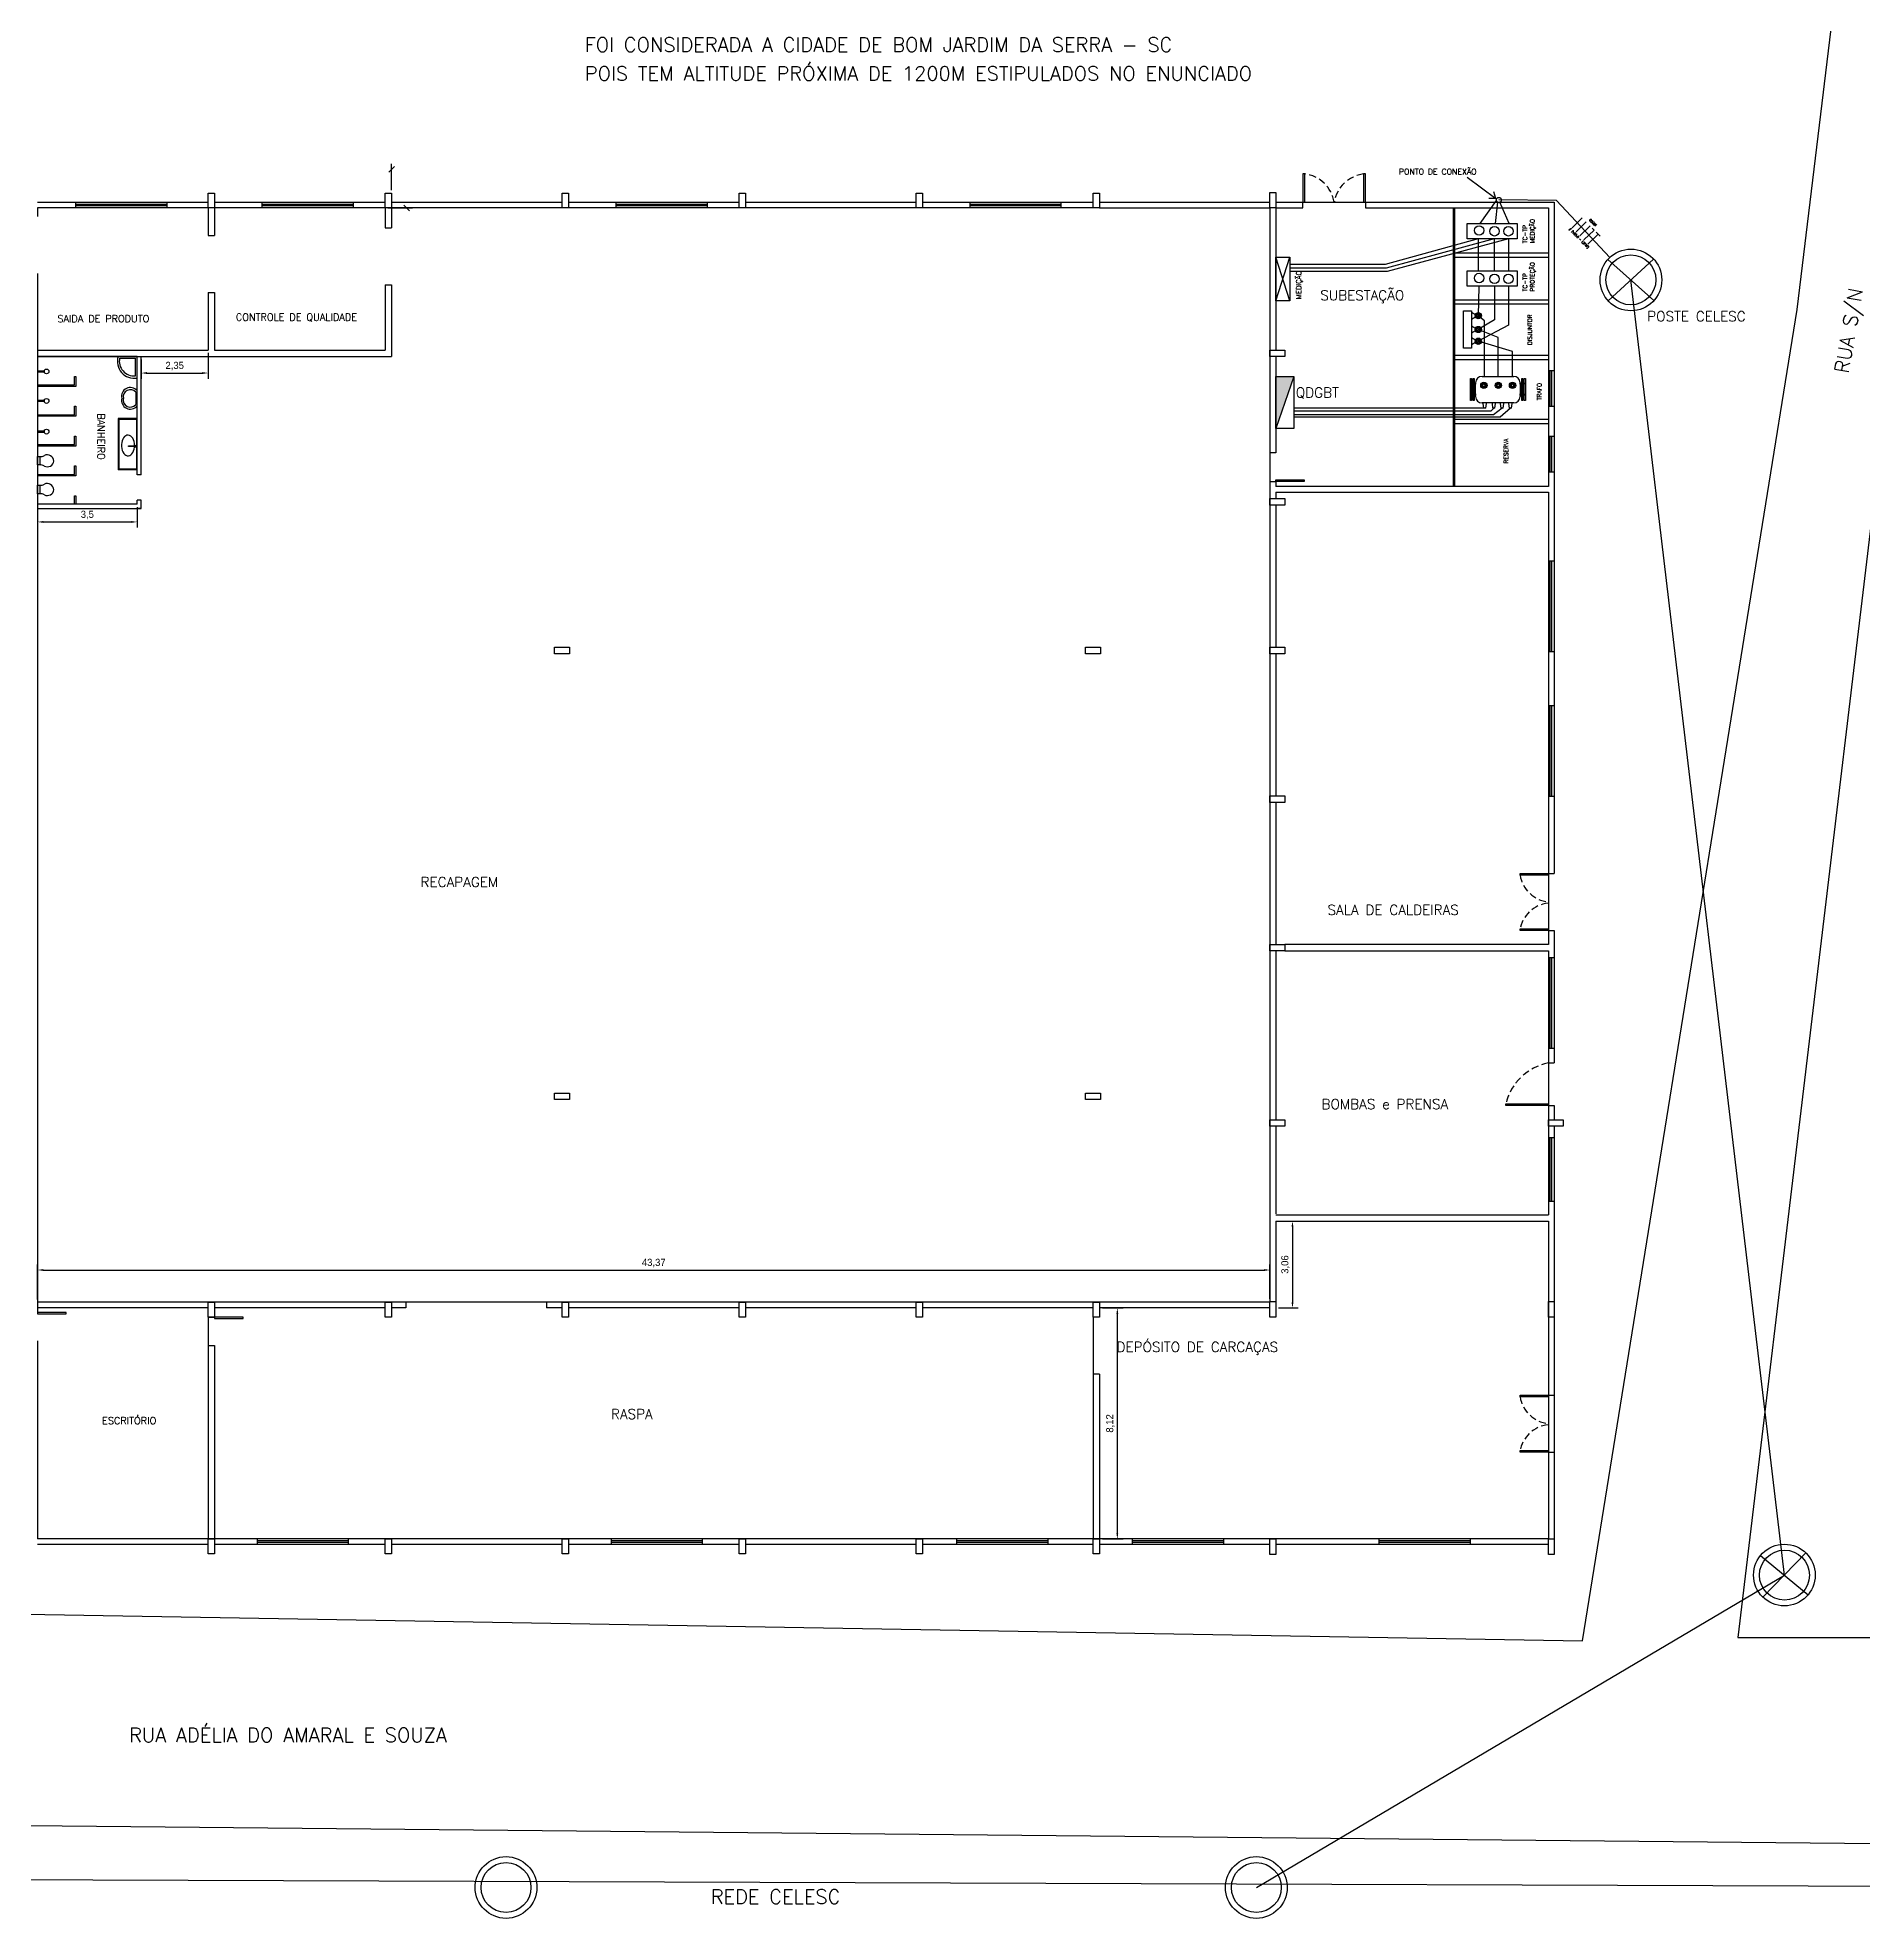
# Model space of a CAD drawing. Extents: x 196 to 641, y -49 to 322.
# Drawn here: x 271.9 to 336.2, y 218.6 to 284.8 of the extents above; entities that cross this region are included whole.
import ezdxf

# ---------------------------------------------------------------- set-up
doc = ezdxf.new("R2010")
doc.units = 0
doc.header["$MEASUREMENT"] = 0
doc.linetypes.add('DASHED2', pattern=[0.375, 0.25, -0.125])
for name, color, linetype in [('_ARQ', 5, 'Continuous'), ('_ARQ-TEXTO', 4, 'Continuous'), ('_COTAS', 4, 'Continuous'), ('_ELT-PONTO', 2, 'Continuous'), ('_ELT-PONTO-TEXTO', 4, 'Continuous'), ('_ELT_ELETRODUTOS', 6, 'Continuous'), ('ELET_FIAÇÃO', 1, 'Continuous')]:
    doc.layers.add(name, color=color, linetype=linetype)
doc.styles.add('textstyle3', font='romans')
doc.styles.add('textstyle4', font='arial.ttf')
doc.styles.add('textstyle6', font='Standard')
doc.dimstyles.new('QCADDimStyle', dxfattribs={"dimscale": 0, "dimtxt": 0.25, "dimasz": 0.2, "dimexe": 0.2, "dimexo": 0.1, "dimgap": 0.1, "dimtad": 1, "dimtxsty": 'Standard', "dimcen": 2.5, "dimadec": 1, "dimazin": 3, "dimtfac": 1, "dimtmove": 2, "dimatfit": 3, "dimarcsym": 0})

msp = doc.modelspace()

# ---------------------------------------------------------------- texts
at = {"layer": '_ARQ-TEXTO', "style": 'textstyle3'}
for s, height, p in [('FOI CONSIDERADA A CIDADE DE BOM JARDIM DA SERRA - SC', 0.5, (291.158, 284.289)), ('POIS TEM ALTITUDE PRÓXIMA DE 1200M ESTIPULADOS NO ENUNCIADO', 0.5, (291.158, 283.275)), ('PONTO DE CONEXÃO', 0.2, (319.812, 279.971)), ('SUBESTAÇÃO', 0.35, (317.045, 275.545)), ('SAIDA DE PRODUTO', 0.25, (272.597, 274.777)), ('CONTROLE DE QUALIDADE', 0.25, (278.875, 274.828)), ('POSTE CELESC', 0.35, (328.551, 274.808)), ('QDGBT', 0.35, (316.183, 272.125)), ('RECAPAGEM', 0.35, (285.379, 254.901)), ('SALA DE CALDEIRAS', 0.35, (317.299, 253.921)), ('BOMBAS e PRENSA', 0.35, (317.091, 247.085)), ('DEPÓSITO DE CARCAÇAS', 0.35, (309.875, 238.542)), ('ESCRITÓRIO', 0.25, (274.168, 235.997)), ('RASPA', 0.35, (292.079, 236.179)), ('RUA ADÉLIA DO AMARAL E SOUZA', 0.5, (275.118, 224.81)), ('REDE CELESC', 0.5, (295.591, 219.121))]:
    msp.add_text(s, height=height, dxfattribs=at).set_placement(p)
for s, height, rotation, p in [('RUA S/N', 0.5, 80.20228, (335.634, 272.954)), ('BANHEIRO', 0.25, 270, (274.01, 271.572))]:
    msp.add_text(s, height=height, rotation=rotation, dxfattribs=at).set_placement(p)
at = {"layer": '_ELT-PONTO-TEXTO', "style": 'textstyle3'}
for s, height, p in [('TC-TP', 0.15, (324.323, 277.551)), ('MEDIÇÃO', 0.15, (324.585, 277.551)), ('PROTEÇÃO', 0.15, (324.585, 275.856)), ('MEDIÇÃO', 0.176, (316.375, 275.581)), ('TC-TP', 0.15, (324.323, 275.856)), ('DISJUNTOR', 0.15, (324.494, 273.967)), ('TRAFO', 0.15, (324.826, 272.025)), ('RESERVA', 0.15, (323.656, 269.805))]:
    msp.add_text(s, height=height, rotation=90, dxfattribs=at).set_placement(p)

# ---------------------------------------------------------------- blocks, each defined once
blk = doc.blocks.new('_OBLIQUE')
at = {"color": 0, "linetype": 'ByBlock'}
blk.add_line((-0.5, -0.5), (0.5, 0.5), dxfattribs=at)
blk = doc.blocks.new('*D91')
at = {"layer": '_COTAS', "color": 0, "linetype": 'Continuous', "lineweight": -2, "transparency": 16777216}
for p, q in [((315.574, 243.144), (316.266, 243.144)), ((316.066, 242.944), (316.066, 240.287)), ((315.574, 240.087), (316.266, 240.087))]:
    blk.add_line(p, q, dxfattribs=at)
at = {"layer": '_COTAS', "color": 0, "linetype": 'Continuous', "transparency": 16777216}
for points in [[(316.033, 242.944), (316.099, 242.944), (316.066, 243.144)], [(316.033, 240.287), (316.099, 240.287), (316.066, 240.087)]]:
    blk.add_solid(points, dxfattribs=at)
at = {"layer": 'DEFPOINTS', "color": 0, "linetype": 'Continuous', "transparency": 16777216}
for p in [(315.474, 243.144), (315.474, 240.087), (316.066, 240.087)]:
    blk.add_point(p, dxfattribs=at)
at = {"layer": '_COTAS', "color": 0, "linetype": 'Continuous', "transparency": 16777216, "insert": (315.82, 241.615), "char_height": 0.25, "attachment_point": 5, "rotation": 90}
blk.add_mtext('3,06', dxfattribs=at)
blk = doc.blocks.new('*D92')
at = {"layer": '_COTAS', "color": 0, "linetype": 'Continuous', "lineweight": -2, "transparency": 16777216}
for p, q in [((309.374, 240.087), (310.101, 240.087)), ((309.901, 239.887), (309.901, 232.162)), ((309.374, 231.962), (310.101, 231.962))]:
    blk.add_line(p, q, dxfattribs=at)
at = {"layer": '_COTAS', "color": 0, "linetype": 'Continuous', "transparency": 16777216}
for points in [[(309.867, 239.887), (309.934, 239.887), (309.901, 240.087)], [(309.867, 232.162), (309.934, 232.162), (309.901, 231.962)]]:
    blk.add_solid(points, dxfattribs=at)
at = {"layer": 'DEFPOINTS', "color": 0, "linetype": 'Continuous', "transparency": 16777216}
for p in [(309.274, 240.087), (309.274, 231.962), (309.901, 231.962)]:
    blk.add_point(p, dxfattribs=at)
at = {"layer": '_COTAS', "color": 0, "linetype": 'Continuous', "transparency": 16777216, "insert": (309.655, 236.025), "char_height": 0.25, "attachment_point": 5, "rotation": 90}
blk.add_mtext('8,12', dxfattribs=at)
blk = doc.blocks.new('*D93')
at = {"layer": '_COTAS', "color": 0, "linetype": 'Continuous', "lineweight": -2, "transparency": 16777216}
for p, q in [((271.899, 240.387), (271.899, 241.623)), ((315.271, 240.41), (315.271, 241.623)), ((272.099, 241.423), (315.071, 241.423))]:
    blk.add_line(p, q, dxfattribs=at)
at = {"layer": '_COTAS', "color": 0, "linetype": 'Continuous', "transparency": 16777216}
for points in [[(272.099, 241.457), (272.099, 241.39), (271.899, 241.423)], [(315.071, 241.457), (315.071, 241.39), (315.271, 241.423)]]:
    blk.add_solid(points, dxfattribs=at)
at = {"layer": 'DEFPOINTS', "color": 0, "linetype": 'Continuous', "transparency": 16777216}
for p in [(315.271, 241.423), (271.899, 240.287), (315.271, 240.31)]:
    blk.add_point(p, dxfattribs=at)
at = {"layer": '_COTAS', "color": 0, "linetype": 'Continuous', "transparency": 16777216, "insert": (293.585, 241.669), "char_height": 0.25, "attachment_point": 5}
blk.add_mtext('43,37', dxfattribs=at)
blk = doc.blocks.new('*D94')
at = {"layer": '_COTAS', "color": 0, "linetype": 'Continuous', "lineweight": -2, "transparency": 16777216}
for p, q in [((271.899, 268.117), (271.899, 267.547)), ((275.399, 268.267), (275.399, 267.547)), ((272.099, 267.747), (275.199, 267.747))]:
    blk.add_line(p, q, dxfattribs=at)
at = {"layer": '_COTAS', "color": 0, "linetype": 'Continuous', "transparency": 16777216}
for points in [[(272.099, 267.78), (272.099, 267.713), (271.899, 267.747)], [(275.199, 267.78), (275.199, 267.713), (275.399, 267.747)]]:
    blk.add_solid(points, dxfattribs=at)
at = {"layer": 'DEFPOINTS', "color": 0, "linetype": 'Continuous', "transparency": 16777216}
for p in [(271.899, 268.217), (275.399, 268.367), (275.399, 267.747)]:
    blk.add_point(p, dxfattribs=at)
at = {"layer": '_COTAS', "color": 0, "linetype": 'Continuous', "transparency": 16777216, "insert": (273.649, 267.992), "char_height": 0.25, "attachment_point": 5}
blk.add_mtext('3,5', dxfattribs=at)
blk = doc.blocks.new('*D95')
at = {"layer": '_COTAS', "color": 0, "linetype": 'Continuous', "lineweight": -2, "transparency": 16777216}
for p, q in [((275.549, 273.467), (275.549, 272.786)), ((277.899, 273.696), (277.899, 272.786)), ((275.749, 272.986), (277.699, 272.986))]:
    blk.add_line(p, q, dxfattribs=at)
at = {"layer": '_COTAS', "color": 0, "linetype": 'Continuous', "transparency": 16777216}
for points in [[(275.749, 273.02), (275.749, 272.953), (275.549, 272.986)], [(277.699, 273.02), (277.699, 272.953), (277.899, 272.986)]]:
    blk.add_solid(points, dxfattribs=at)
at = {"layer": 'DEFPOINTS', "color": 0, "linetype": 'Continuous', "transparency": 16777216}
for p in [(275.549, 273.567), (277.899, 273.796), (277.899, 272.986)]:
    blk.add_point(p, dxfattribs=at)
at = {"layer": '_COTAS', "color": 0, "linetype": 'Continuous', "transparency": 16777216, "insert": (276.724, 273.232), "char_height": 0.25, "attachment_point": 5}
blk.add_mtext('2,35', dxfattribs=at)
blk = doc.blocks.new('FIACAO_LAMP_ELETRO_3FNT')
at = {"layer": 'ELET_FIAÇÃO', "color": 4, "linetype": 'Continuous'}
for p, q in [((0, -0.25), (0, 0.25)), ((0.2, -0.25), (0.2, 0.25)), ((0.4, -0.25), (0.4, 0.25)), ((0.6, 0.25), (0.5, 0.25)), ((0.6, 0.25), (0.6, -0.25)), ((0.7, 0.25), (0.9, 0.25)), ((0.8, 0.25), (0.8, -0.25))]:
    blk.add_line(p, q, dxfattribs=at)
at = {"layer": 'ELET_FIAÇÃO', "color": 4, "linetype": 'Continuous', "style": 'textstyle4'}
for tag, p in [('C', (0.224, 0.36)), ('B', (-0.043, -0.37))]:
    blk.add_attdef(tag, p, '', height=0.08, dxfattribs=at)

# ---------------------------------------------------------------- dimensions: what is measured, and where the dimension line sits
at = {"layer": '_COTAS', "linetype": 'Continuous'}
for base, p1, p2, picture, middle in [((277.899, 272.986), (275.549, 273.567), (277.899, 273.796), '*D95', (276.724, 273.232)), ((275.399, 267.747), (271.899, 268.217), (275.399, 268.367), '*D94', (273.649, 267.992)), ((315.271, 241.423), (271.899, 240.287), (315.271, 240.31), '*D93', (293.585, 241.669))]:
    dim = msp.add_linear_dim(base=base, p1=p1, p2=p2, dimstyle='QCADDimStyle', override={"dimscale": 1, "dimtoh": 0, "dimsah": 1, "dimcen": 0.2, "dimtdec": 2, "dimtofl": 1}, dxfattribs=at)
    dim.commit()
    dim.dimension.update_dxf_attribs({"geometry": picture, "text_midpoint": middle})
for base, p1, p2, picture, middle in [((316.066, 240.087), (315.474, 243.144), (315.474, 240.087), '*D91', (315.82, 241.615)), ((309.9006, 231.9623), (309.274, 240.0867), (309.274, 231.9623), '*D92', (309.6548, 236.0245))]:
    dim = msp.add_linear_dim(base=base, p1=p1, p2=p2, angle=90, dimstyle='QCADDimStyle', override={"dimscale": 1, "dimtoh": 0, "dimsah": 1, "dimcen": 0.2, "dimtdec": 2, "dimtofl": 1}, dxfattribs=at)
    dim.commit()
    dim.dimension.update_dxf_attribs({"geometry": picture, "text_midpoint": middle})

# ---------------------------------------------------------------- hatches: boundary and pattern name
at = {"layer": '_ARQ', "transparency": 33554687}
h = msp.add_hatch(dxfattribs=at)
h.set_pattern_fill('ANSI31', color=256, style=0, pattern_type=0)
h.set_pattern_definition([(45, (52.48076, 144.82692), (-0.08838835, 0.08838835), [])])
h.paths.add_polyline_path([(321.783, 278.796), (321.731, 278.796), (321.731, 268.996), (321.783, 268.996)], flags=0)
at = {"layer": '_ELT-PONTO', "linetype": 'Continuous', "transparency": 33554687}
h = msp.add_hatch(color=256, dxfattribs=at)
edge = h.paths.add_edge_path(flags=0)
edge.add_arc((322.606, 275.002), 0.111, 180, 360)
edge.add_arc((322.606, 275.002), 0.111, 0, 180)
edge = h.paths.add_edge_path(flags=0)
edge.add_arc((322.606, 275.002), 0.0492, 180, 360, ccw=False)
edge.add_arc((322.606, 275.002), 0.0492, 0, 180, ccw=False)
h = msp.add_hatch(color=256, dxfattribs=at)
edge = h.paths.add_edge_path(flags=0)
edge.add_arc((322.606, 274.518), 0.111, 180, 360)
edge.add_arc((322.606, 274.518), 0.111, 0, 180)
edge = h.paths.add_edge_path(flags=0)
edge.add_arc((322.606, 274.518), 0.0492, 180, 360, ccw=False)
edge.add_arc((322.606, 274.518), 0.0492, 0, 180, ccw=False)
h = msp.add_hatch(color=256, dxfattribs=at)
edge = h.paths.add_edge_path(flags=0)
edge.add_arc((322.606, 274.105), 0.111, 180, 360)
edge.add_arc((322.606, 274.105), 0.111, 0, 180)
edge = h.paths.add_edge_path(flags=0)
edge.add_arc((322.606, 274.105), 0.0492, 180, 360, ccw=False)
edge.add_arc((322.606, 274.105), 0.0492, 0, 180, ccw=False)
msp.add_hatch(color=256, dxfattribs=at).paths.add_polyline_path([(315.474, 271.029), (316.111, 272.869), (315.474, 272.869)], flags=0)
h = msp.add_hatch(color=256, dxfattribs=at)
edge = h.paths.add_edge_path(flags=0)
edge.add_arc((322.802, 272.553), 0.111, 0, 180)
edge.add_arc((322.802, 272.553), 0.111, 180, 360)
edge = h.paths.add_edge_path(flags=0)
edge.add_arc((322.802, 272.553), 0.0492, 0, 180, ccw=False)
edge.add_arc((322.802, 272.553), 0.0492, 180, 360, ccw=False)
h = msp.add_hatch(color=256, dxfattribs=at)
edge = h.paths.add_edge_path(flags=0)
edge.add_arc((323.309, 272.553), 0.111, 270, 450)
edge.add_arc((323.309, 272.553), 0.111, 90, 270)
edge = h.paths.add_edge_path(flags=0)
edge.add_arc((323.309, 272.553), 0.0492, -90, 90, ccw=False)
edge.add_arc((323.309, 272.553), 0.0492, 90, 270, ccw=False)
h = msp.add_hatch(color=256, dxfattribs=at)
edge = h.paths.add_edge_path(flags=0)
edge.add_arc((323.811, 272.553), 0.111, 0, 180)
edge.add_arc((323.811, 272.553), 0.111, 180, 360)
edge = h.paths.add_edge_path(flags=0)
edge.add_arc((323.811, 272.553), 0.0492, 0, 180, ccw=False)
edge.add_arc((323.811, 272.553), 0.0492, 180, 360, ccw=False)

# ---------------------------------------------------------------- linework, layer by layer
at = {"layer": '_ARQ', "linetype": 'Continuous'}
for p, q in [((284.357, 279.42), (284.357, 280.349)), ((309.045, 278.796), (271.899, 278.796)), ((271.899, 278.796), (271.899, 278.49)), ((277.899, 278.796), (277.899, 277.823)), ((278.128, 278.796), (278.128, 277.823)), ((284.128, 278.796), (284.128, 278.09)), ((284.228, 278.796), (285.091, 278.796)), ((284.357, 278.796), (284.357, 278.09)), ((316.429, 278.994), (318.639, 278.994)), ((316.429, 278.796), (316.429, 278.994)), ((318.639, 278.994), (318.639, 278.796)), ((284.128, 278.09), (284.357, 278.09)), ((277.899, 277.823), (278.128, 277.823)), ((271.899, 276.49), (271.899, 239.926)), ((284.128, 276.09), (284.128, 273.796)), ((284.128, 276.09), (284.357, 276.09)), ((284.357, 276.09), (284.357, 273.567)), ((277.899, 275.823), (277.899, 273.796)), ((277.899, 275.823), (278.128, 275.823)), ((278.128, 275.823), (278.128, 273.796)), ((271.899, 273.796), (277.899, 273.796)), ((271.899, 273.567), (284.357, 273.567)), ((274.787, 273.51), (275.339, 273.51)), ((275.339, 272.888), (275.339, 273.51)), ((275.549, 273.467), (275.549, 272.874)), ((278.128, 273.796), (284.128, 273.796)), ((315.474, 273.567), (315.474, 270.175)), ((275.354, 272.313), (275.354, 271.875)), ((275.099, 270.421), (275.296, 270.421)), ((275.099, 270.399), (275.099, 270.421)), ((275.295, 270.399), (275.099, 270.399)), ((275.31, 270.409), (275.294, 270.409)), ((275.31, 270.408), (275.294, 270.408)), ((275.31, 270.407), (275.294, 270.407)), ((275.304, 270.433), (275.315, 270.422)), ((275.304, 270.383), (275.315, 270.395)), ((275.305, 270.434), (275.316, 270.422)), ((275.305, 270.382), (275.316, 270.394)), ((275.306, 270.435), (275.317, 270.423)), ((275.306, 270.381), (275.317, 270.393)), ((275.329, 270.429), (275.329, 270.444)), ((275.329, 270.372), (275.329, 270.387)), ((275.33, 270.429), (275.33, 270.444)), ((275.33, 270.372), (275.33, 270.387)), ((275.332, 270.429), (275.332, 270.444)), ((275.332, 270.372), (275.332, 270.387)), ((275.344, 270.423), (275.355, 270.434)), ((275.344, 270.393), (275.355, 270.381)), ((275.345, 270.422), (275.356, 270.433)), ((275.345, 270.393), (275.356, 270.382)), ((275.346, 270.421), (275.357, 270.433)), ((275.346, 270.395), (275.357, 270.383)), ((275.351, 270.409), (275.367, 270.409)), ((275.351, 270.408), (275.367, 270.408)), ((275.351, 270.407), (275.367, 270.407)), ((315.474, 270.175), (315.274, 270.175)), ((275.399, 268.367), (275.399, 268.509)), ((275.549, 268.217), (275.549, 268.509)), ((325.074, 255.373), (325.074, 253.373)), ((325.074, 252.65), (325.074, 248.709)), ((325.074, 248.709), (325.074, 247.269)), ((325.074, 248.709), (325.274, 248.709)), ((325.074, 247.209), (325.274, 247.209)), ((315.474, 246.48), (315.474, 243.395)), ((315.474, 243.144), (315.474, 240.31)), ((284.856, 240.287), (284.856, 240.087)), ((289.809, 240.287), (289.809, 240.087)), ((277.899, 239.762), (277.899, 231.962)), ((277.899, 239.762), (278.128, 239.762)), ((309.045, 239.762), (309.045, 231.962)), ((271.899, 238.926), (271.899, 231.962)), ((277.899, 238.762), (278.128, 238.762)), ((278.128, 238.762), (278.128, 231.962)), ((309.274, 237.762), (309.045, 237.762)), ((309.274, 237.762), (309.274, 231.962)), ((325.074, 236.988), (325.074, 235.048))]:
    msp.add_line(p, q, dxfattribs=at)
at = {"layer": '_ARQ'}
for p, q in [((271.899, 278.996), (277.899, 278.996)), ((273.242, 278.796), (273.242, 278.999)), ((273.242, 278.934), (276.439, 278.934)), ((273.242, 278.88), (276.439, 278.88)), ((276.442, 278.999), (276.442, 278.796)), ((278.128, 278.996), (284.128, 278.996)), ((279.801, 278.793), (279.801, 278.996)), ((279.801, 278.931), (282.998, 278.931)), ((279.801, 278.878), (282.998, 278.878)), ((283.001, 278.996), (283.001, 278.793)), ((284.357, 278.996), (290.357, 278.996)), ((290.586, 278.996), (296.586, 278.996)), ((292.259, 278.793), (292.259, 278.996)), ((292.259, 278.931), (295.457, 278.931)), ((292.259, 278.878), (295.457, 278.878)), ((295.459, 278.996), (295.459, 278.793)), ((296.816, 278.996), (302.816, 278.996)), ((303.045, 278.996), (309.045, 278.996)), ((304.718, 278.793), (304.718, 278.996)), ((304.718, 278.931), (307.915, 278.931)), ((304.718, 278.878), (307.915, 278.878)), ((307.918, 278.996), (307.918, 278.793)), ((309.274, 278.996), (315.271, 278.996)), ((309.274, 278.796), (315.274, 278.796)), ((315.274, 278.796), (315.274, 240.31)), ((315.474, 278.996), (325.274, 278.996)), ((315.474, 278.796), (315.474, 273.796)), ((315.474, 278.796), (316.429, 278.796)), ((318.639, 278.796), (325.074, 278.796)), ((321.731, 268.996), (321.731, 278.796)), ((321.783, 268.996), (321.783, 278.796)), ((325.074, 278.796), (325.074, 268.996)), ((325.274, 278.996), (325.274, 255.373)), ((321.783, 277.216), (325.074, 277.216)), ((321.783, 277.066), (325.074, 277.066)), ((327.166, 276.984), (328.788, 275.539)), ((328.776, 276.998), (327.178, 275.526)), ((333.379, 230.689), (327.977, 276.262)), ((321.783, 275.566), (325.074, 275.566)), ((321.783, 275.416), (325.074, 275.416)), ((271.899, 273.567), (271.899, 265.217)), ((275.399, 273.567), (271.899, 273.567)), ((275.399, 269.409), (275.399, 273.567)), ((275.549, 269.409), (275.549, 273.567)), ((321.783, 273.616), (325.074, 273.616)), ((321.783, 273.466), (325.074, 273.466)), ((271.899, 273.067), (272.129, 273.067)), ((272.129, 273.017), (271.905, 273.017)), ((272.129, 273.067), (272.129, 273.017)), ((273.199, 272.567), (273.199, 272.867)), ((273.199, 272.867), (273.249, 272.867)), ((273.249, 272.867), (273.249, 272.517)), ((325.074, 273.071), (325.277, 273.071)), ((325.139, 271.821), (325.139, 273.071)), ((325.192, 271.821), (325.192, 273.071)), ((271.899, 272.567), (273.199, 272.567)), ((273.249, 272.517), (271.899, 272.517)), ((271.899, 272.029), (272.129, 272.029)), ((272.129, 272.029), (272.129, 271.979)), ((271.899, 271.517), (273.199, 271.517)), ((273.249, 271.467), (271.899, 271.467)), ((272.129, 271.979), (271.905, 271.979)), ((273.199, 271.817), (273.249, 271.817)), ((273.199, 271.517), (273.199, 271.817)), ((273.249, 271.817), (273.249, 271.467)), ((274.738, 271.392), (274.738, 269.575)), ((275.399, 271.392), (274.738, 271.392)), ((321.783, 271.366), (325.074, 271.366)), ((325.074, 271.821), (325.277, 271.821)), ((271.899, 270.949), (272.129, 270.949)), ((272.129, 270.899), (271.905, 270.899)), ((272.129, 270.949), (272.129, 270.899)), ((273.199, 270.767), (273.249, 270.767)), ((273.199, 270.467), (273.199, 270.767)), ((273.249, 270.767), (273.249, 270.417)), ((321.783, 271.216), (325.074, 271.216)), ((325.071, 270.76), (325.274, 270.76)), ((325.136, 269.509), (325.136, 270.76)), ((325.189, 269.509), (325.189, 270.76)), ((271.899, 270.467), (273.199, 270.467)), ((273.249, 270.417), (271.899, 270.417)), ((271.899, 269.417), (273.199, 269.417)), ((273.249, 269.367), (271.899, 269.367)), ((273.199, 269.417), (273.199, 269.717)), ((273.199, 269.717), (273.249, 269.717)), ((273.249, 269.717), (273.249, 269.367)), ((275.399, 269.575), (274.738, 269.575)), ((275.549, 269.409), (275.399, 269.409)), ((325.071, 269.509), (325.274, 269.509)), ((315.274, 269.175), (315.474, 269.175)), ((315.474, 269.175), (315.474, 268.996)), ((325.074, 268.996), (315.474, 268.996)), ((315.474, 268.796), (325.074, 268.796)), ((315.474, 268.796), (315.474, 268.567)), ((325.074, 268.796), (325.074, 255.373)), ((275.399, 268.367), (271.899, 268.367)), ((271.899, 268.217), (275.549, 268.217)), ((273.199, 268.667), (273.249, 268.667)), ((273.199, 268.367), (273.199, 268.667)), ((273.249, 268.667), (273.249, 268.367)), ((275.549, 268.509), (275.399, 268.509)), ((275.549, 268.217), (275.399, 268.217)), ((315.474, 268.337), (315.474, 263.337)), ((325.074, 266.378), (325.274, 266.378)), ((325.136, 263.178), (325.136, 266.376)), ((325.189, 263.178), (325.189, 266.376)), ((315.474, 263.108), (315.474, 258.108)), ((325.274, 263.178), (325.074, 263.178)), ((325.074, 261.289), (325.274, 261.289)), ((325.136, 258.089), (325.136, 261.286)), ((325.189, 258.089), (325.189, 261.286)), ((315.474, 257.879), (315.474, 252.879)), ((325.274, 258.089), (325.074, 258.089)), ((325.074, 255.373), (325.274, 255.373)), ((325.074, 252.879), (315.798, 252.879)), ((325.074, 253.373), (325.274, 253.373)), ((325.074, 253.373), (325.074, 252.879)), ((325.274, 253.373), (325.274, 248.709)), ((315.474, 252.65), (315.474, 246.709)), ((315.798, 252.65), (325.074, 252.65)), ((325.071, 252.419), (325.274, 252.419)), ((325.136, 249.219), (325.136, 252.416)), ((325.189, 249.219), (325.189, 252.416)), ((325.274, 249.219), (325.071, 249.219)), ((325.074, 247.209), (325.074, 243.367)), ((325.274, 247.209), (325.274, 246.709)), ((325.274, 246.48), (325.274, 231.762)), ((325.074, 246.088), (325.277, 246.088)), ((325.139, 243.834), (325.139, 246.085)), ((325.192, 243.834), (325.192, 246.085)), ((325.277, 243.834), (325.074, 243.834)), ((315.474, 243.367), (325.074, 243.367)), ((315.474, 243.144), (325.074, 243.144)), ((325.074, 243.144), (325.074, 231.962)), ((315.271, 240.287), (271.899, 240.287)), ((277.899, 240.087), (271.899, 240.087)), ((284.128, 240.087), (278.128, 240.087)), ((284.856, 240.087), (284.357, 240.087)), ((290.357, 240.087), (289.809, 240.087)), ((296.586, 240.087), (290.586, 240.087)), ((302.816, 240.087), (296.816, 240.087)), ((309.045, 240.087), (303.045, 240.087)), ((315.274, 240.087), (309.274, 240.087)), ((325.074, 237.018), (325.274, 237.018)), ((325.074, 235.018), (325.274, 235.018)), ((325.074, 231.962), (271.899, 231.962)), ((277.899, 231.762), (271.899, 231.762)), ((284.128, 231.762), (278.128, 231.762)), ((279.634, 231.762), (279.634, 231.965)), ((279.634, 231.9), (282.831, 231.9)), ((279.634, 231.847), (282.831, 231.847)), ((282.834, 231.965), (282.834, 231.762)), ((290.357, 231.762), (284.357, 231.762)), ((296.586, 231.762), (290.586, 231.762)), ((292.092, 231.762), (292.092, 231.965)), ((292.092, 231.9), (295.29, 231.9)), ((292.092, 231.847), (295.29, 231.847)), ((295.292, 231.965), (295.292, 231.762)), ((302.816, 231.762), (296.816, 231.762)), ((309.045, 231.762), (303.045, 231.762)), ((304.257, 231.762), (304.257, 231.965)), ((304.257, 231.9), (307.454, 231.9)), ((304.257, 231.847), (307.454, 231.847)), ((307.457, 231.965), (307.457, 231.762)), ((315.271, 231.762), (309.274, 231.762)), ((310.438, 231.762), (310.438, 231.965)), ((310.438, 231.9), (313.635, 231.9)), ((310.438, 231.847), (313.635, 231.847)), ((313.638, 231.965), (313.638, 231.762)), ((325.071, 231.762), (315.474, 231.762)), ((319.115, 231.762), (319.115, 231.965)), ((319.115, 231.9), (322.312, 231.9)), ((319.115, 231.847), (322.312, 231.847)), ((322.315, 231.965), (322.315, 231.762)), ((332.542, 231.381), (334.216, 229.997)), ((334.133, 231.471), (332.625, 229.907)), ((314.794, 219.695), (333.379, 230.689)), ((226.878, 220.136), (351.714, 219.695))]:
    msp.add_line(p, q, dxfattribs=at)
for points in [[(201.579, 317.866), (225.606, 321.978), (258.235, 320.201), (265.428, 317.805), (324.369, 316.509), (335.365, 311.564), (338.664, 300.355), (338.886, 290.314), (336.687, 269.874), (331.738, 228.489), (362.579, 228.489), (387.495, 225.993), (399.182, 256.44)], [(201.579, 230.511), (326.276, 228.371), (333.828, 275.218), (335.715, 290.82), (333.313, 306.079), (330.397, 310.365), (322.162, 313.451), (310.324, 313.451), (263.832, 313.451), (257.65, 316.473), (228.89, 318.627), (201.579, 313.501)], [(387.368, 220.739), (201.579, 222.541)]]:
    msp.add_lwpolyline(points, dxfattribs=at)
at = {"layer": '_ARQ', "linetype": 'Continuous'}
for points in [[(316.429, 278.994), (316.499, 278.994), (316.499, 279.994), (316.429, 279.994)], [(318.569, 278.994), (318.639, 278.994), (318.639, 279.994), (318.569, 279.994)], [(315.474, 278.796), (315.271, 278.796), (315.271, 279.344), (315.474, 279.344)], [(274.769, 271.36), (275.378, 271.36), (275.378, 269.606), (274.769, 269.606)], [(325.074, 255.313), (324.074, 255.313), (324.074, 255.373), (325.074, 255.373)], [(325.074, 253.373), (324.074, 253.373), (324.074, 253.433), (325.074, 253.433)], [(325.074, 247.209), (323.574, 247.209), (323.574, 247.269), (325.074, 247.269)], [(315.474, 239.762), (315.271, 239.762), (315.271, 240.31), (315.474, 240.31)], [(325.274, 239.762), (325.071, 239.762), (325.071, 240.31), (325.274, 240.31)], [(272.899, 239.926), (271.899, 239.926), (271.899, 239.876), (272.899, 239.876)], [(279.128, 239.762), (278.128, 239.762), (278.128, 239.712), (279.128, 239.712)], [(325.074, 236.958), (324.074, 236.958), (324.074, 237.018), (325.074, 237.018)], [(325.074, 235.018), (324.074, 235.018), (324.074, 235.078), (325.074, 235.078)], [(315.474, 231.414), (315.271, 231.414), (315.271, 231.962), (315.474, 231.962)], [(325.274, 231.414), (325.071, 231.414), (325.071, 231.962), (325.274, 231.962)]]:
    msp.add_lwpolyline(points, close=True, dxfattribs=at)
at = {"layer": '_ARQ'}
for points in [[(278.128, 279.32), (278.128, 278.796), (277.899, 278.796), (277.899, 279.32)], [(284.357, 279.32), (284.357, 278.796), (284.128, 278.796), (284.128, 279.32)], [(290.586, 279.32), (290.586, 278.796), (290.357, 278.796), (290.357, 279.32)], [(296.816, 279.32), (296.816, 278.796), (296.586, 278.796), (296.586, 279.32)], [(303.045, 279.32), (303.045, 278.796), (302.816, 278.796), (302.816, 279.32)], [(309.274, 279.32), (309.274, 278.796), (309.045, 278.796), (309.045, 279.32)], [(315.274, 273.796), (315.798, 273.796), (315.798, 273.567), (315.274, 273.567)], [(271.972, 270.046), (271.972, 269.751), (271.899, 269.751), (271.899, 270.046)], [(271.972, 269.035), (271.972, 268.74), (271.899, 268.74), (271.899, 269.035)], [(315.474, 269.175), (315.474, 269.225), (316.474, 269.225), (316.474, 269.175)], [(315.274, 268.567), (315.798, 268.567), (315.798, 268.337), (315.274, 268.337)], [(290.095, 263.337), (290.619, 263.337), (290.619, 263.108), (290.095, 263.108)], [(308.783, 263.337), (309.307, 263.337), (309.307, 263.108), (308.783, 263.108)], [(315.274, 263.337), (315.798, 263.337), (315.798, 263.108), (315.274, 263.108)], [(315.274, 258.108), (315.798, 258.108), (315.798, 257.879), (315.274, 257.879)], [(315.274, 252.879), (315.798, 252.879), (315.798, 252.65), (315.274, 252.65)], [(290.095, 247.65), (290.619, 247.65), (290.619, 247.421), (290.095, 247.421)], [(308.783, 247.65), (309.307, 247.65), (309.307, 247.421), (308.783, 247.421)], [(315.274, 246.709), (315.798, 246.709), (315.798, 246.48), (315.274, 246.48)], [(325.074, 246.709), (325.598, 246.709), (325.598, 246.48), (325.074, 246.48)], [(278.128, 240.287), (278.128, 239.762), (277.899, 239.762), (277.899, 240.287)], [(284.357, 240.287), (284.357, 239.762), (284.128, 239.762), (284.128, 240.287)], [(290.586, 240.287), (290.586, 239.762), (290.357, 239.762), (290.357, 240.287)], [(296.816, 240.287), (296.816, 239.762), (296.586, 239.762), (296.586, 240.287)], [(303.045, 240.287), (303.045, 239.762), (302.816, 239.762), (302.816, 240.287)], [(309.274, 240.287), (309.274, 239.762), (309.045, 239.762), (309.045, 240.287)], [(278.128, 231.962), (278.128, 231.438), (277.899, 231.438), (277.899, 231.962)], [(284.357, 231.962), (284.357, 231.438), (284.128, 231.438), (284.128, 231.962)], [(290.586, 231.962), (290.586, 231.438), (290.357, 231.438), (290.357, 231.962)], [(296.816, 231.962), (296.816, 231.438), (296.586, 231.438), (296.586, 231.962)], [(303.045, 231.962), (303.045, 231.438), (302.816, 231.438), (302.816, 231.962)], [(309.274, 231.962), (309.274, 231.438), (309.045, 231.438), (309.045, 231.962)]]:
    msp.add_lwpolyline(points, close=True, dxfattribs=at)
for centre, radius in [((327.977, 276.262), 1.086), ((327.977, 276.262), 0.878), ((272.213, 273.042), 0.0841), ((272.213, 272.004), 0.0841), ((272.213, 270.924), 0.0841), ((333.379, 230.689), 1.086), ((333.379, 230.689), 0.878), ((288.385, 219.695), 1.086), ((288.385, 219.695), 0.878), ((314.794, 219.695), 1.086), ((314.794, 219.695), 0.878)]:
    msp.add_circle(centre, radius, dxfattribs=at)
at = {"layer": '_ARQ', "linetype": 'Continuous'}
for radius in [0.0363, 0.0206]:
    msp.add_circle((275.33, 270.408), radius, dxfattribs=at)
at = {"layer": '_ARQ', "linetype": 'DASHED2'}
for centre, radius, start, end in [((316.346, 278.8), 1.204, 9.37926, 82.7104), ((318.721, 278.798), 1.204, 97.2896, 170.62074), ((325.194, 255.503), 1.136, 189.62126, 263.92168), ((325.187, 253.203), 1.136, 96.07832, 170.37874), ((325.448, 246.819), 1.927, 101.18332, 166.4784), ((325.194, 237.148), 1.136, 189.62126, 263.92168), ((325.187, 234.848), 1.136, 96.07832, 170.37874)]:
    msp.add_arc(centre, radius, start, end, dxfattribs=at)
at = {"layer": '_ARQ', "linetype": 'Continuous'}
for centre, radius, start, end in [((275.303, 273.396), 0.596, 163.33169, 279.25671), ((275.289, 273.4), 0.514, 167.62823, 275.61831)]:
    msp.add_arc(centre, radius, start, end, dxfattribs=at)
at = {"layer": '_ARQ'}
for centre, radius, start, end in [((275.162, 272.165), 0.311, 40.57133, 192.60699), ((275.162, 272.029), 0.311, 167.47539, 319.51106), ((275.162, 272.149), 0.252, 40.57133, 192.60699), ((275.162, 272.039), 0.252, 167.47539, 319.51106), ((271.996, 270.31), 0.265, 264.79741, 302.62202), ((272.24, 269.879), 0.231, 2.75329, 115.84801), ((271.996, 269.486), 0.265, 57.37798, 95.20259), ((272.24, 269.92), 0.233, 244.44736, 352.01292), ((271.996, 269.299), 0.265, 264.79741, 302.62202), ((271.996, 268.475), 0.265, 57.37798, 95.20259), ((272.24, 268.868), 0.231, 2.75329, 115.84801), ((272.24, 268.909), 0.233, 244.44736, 352.01292)]:
    msp.add_arc(centre, radius, start, end, dxfattribs=at)
at = {"layer": '_ARQ', "linetype": 'Continuous'}
msp.add_ellipse((275.081, 270.438), major_axis=(0, -0.364), ratio=0.6369, start_param=1.574969, end_param=7.687357, dxfattribs=at)
at = {"layer": '_ELT-PONTO', "linetype": 'Continuous'}
for p, q in [((315.474, 275.532), (315.975, 277.059)), ((315.975, 275.532), (315.474, 277.059)), ((316.111, 272.869), (315.474, 271.029)), ((322.738, 272.868), (323.854, 272.868)), ((322.513, 272.157), (322.513, 272.643)), ((324.079, 272.643), (324.079, 272.157)), ((323.854, 271.932), (322.738, 271.932)), ((322.804, 271.747), (322.782, 271.919)), ((322.869, 271.747), (322.804, 271.747)), ((322.869, 271.747), (322.894, 271.919)), ((323.123, 271.747), (323.101, 271.919)), ((323.189, 271.747), (323.123, 271.747)), ((323.189, 271.747), (323.213, 271.919)), ((323.374, 271.932), (323.214, 271.932)), ((323.413, 271.747), (323.391, 271.919)), ((323.479, 271.747), (323.413, 271.747)), ((323.479, 271.747), (323.503, 271.919)), ((323.707, 271.747), (323.685, 271.919)), ((323.772, 271.747), (323.707, 271.747)), ((323.772, 271.747), (323.797, 271.919))]:
    msp.add_line(p, q, dxfattribs=at)
for points in [[(322.216, 277.711), (322.216, 278.253), (323.969, 278.253), (323.969, 277.711)], [(315.474, 277.059), (315.975, 277.059), (315.975, 275.532), (315.474, 275.532)], [(322.216, 276.037), (322.216, 276.579), (323.969, 276.579), (323.969, 276.037)], [(322.085, 273.858), (322.085, 275.177), (322.366, 275.177), (322.366, 273.858)], [(322.569, 275.002), (322.366, 275.119), (322.366, 274.884)], [(322.569, 274.518), (322.366, 274.635), (322.366, 274.401)], [(322.569, 274.105), (322.366, 274.222), (322.366, 273.987)], [(315.474, 272.869), (316.111, 272.869), (316.111, 271.029), (315.474, 271.029)], [(322.368, 272.017), (322.33, 272.017), (322.33, 272.793), (322.368, 272.793)], [(322.459, 272.017), (322.421, 272.017), (322.421, 272.793), (322.459, 272.793)], [(324.171, 272.017), (324.133, 272.017), (324.133, 272.793), (324.171, 272.793)], [(324.263, 272.017), (324.225, 272.017), (324.225, 272.793), (324.263, 272.793)], [(322.421, 272.591), (322.367, 272.591), (322.367, 272.643), (322.421, 272.643)], [(322.421, 272.199), (322.367, 272.199), (322.367, 272.251), (322.421, 272.251)], [(322.513, 272.591), (322.459, 272.591), (322.459, 272.643), (322.513, 272.643)], [(322.513, 272.199), (322.459, 272.199), (322.459, 272.251), (322.513, 272.251)], [(324.133, 272.591), (324.079, 272.591), (324.079, 272.643), (324.133, 272.643)], [(324.133, 272.199), (324.079, 272.199), (324.079, 272.251), (324.133, 272.251)], [(324.225, 272.591), (324.171, 272.591), (324.171, 272.643), (324.225, 272.643)], [(324.225, 272.199), (324.171, 272.199), (324.171, 272.251), (324.225, 272.251)]]:
    msp.add_lwpolyline(points, close=True, dxfattribs=at)
for centre, radius in [((322.634, 278.003), 0.167), ((323.176, 277.974), 0.167), ((323.668, 277.974), 0.167), ((322.634, 276.329), 0.167), ((323.176, 276.3), 0.167), ((323.668, 276.3), 0.167), ((322.606, 275.002), 0.111), ((322.606, 275.002), 0.0492), ((322.606, 274.518), 0.111), ((322.606, 274.105), 0.111), ((322.606, 274.518), 0.0492), ((322.606, 274.105), 0.0492), ((322.802, 272.553), 0.111), ((323.309, 272.553), 0.111), ((323.811, 272.553), 0.111), ((322.802, 272.553), 0.0492), ((323.309, 272.553), 0.0492), ((323.811, 272.553), 0.0492)]:
    msp.add_circle(centre, radius, dxfattribs=at)
for centre, start, end in [((322.738, 272.643), 90, 180), ((323.854, 272.643), 0, 90), ((322.738, 272.157), 180, 270), ((323.854, 272.157), 270, 0)]:
    msp.add_arc(centre, 0.225, start, end, dxfattribs=at)
at = {"layer": '_ELT_ELETRODUTOS'}
for p, q in [((323.223, 279.128), (323.147, 279.359)), ((322.596, 277.711), (322.596, 276.579)), ((323.16, 277.711), (323.16, 276.579)), ((323.664, 277.711), (323.664, 276.579))]:
    msp.add_line(p, q, dxfattribs=at)
for points in [[(322.213, 279.873), (323.223, 279.128), (322.981, 279.133)], [(322.674, 278.253), (323.248, 279.053)], [(323.208, 278.253), (323.289, 278.996)], [(327.235, 277.055), (325.358, 279.06), (323.333, 279.078)], [(323.694, 278.253), (323.364, 278.996)], [(322.596, 277.711), (319.329, 276.81), (315.975, 276.81)], [(323.16, 277.711), (319.366, 276.673), (315.975, 276.673)], [(323.664, 277.711), (319.404, 276.56), (315.975, 276.56)], [(322.626, 276.037), (322.606, 275.002)], [(323.178, 276.037), (323.178, 274.853), (322.606, 274.518)], [(323.666, 276.037), (323.666, 274.673), (322.606, 274.105)], [(322.819, 272.868), (322.819, 274.824), (322.606, 275.002)], [(323.309, 272.868), (323.309, 274.235), (322.606, 274.518)], [(323.811, 272.868), (323.811, 273.743), (322.606, 274.105)], [(322.869, 271.747), (316.111, 271.747)], [(323.156, 271.747), (323.043, 271.639), (316.111, 271.639)], [(323.446, 271.747), (323.139, 271.521), (316.111, 271.521)], [(323.739, 271.747), (323.376, 271.433), (316.111, 271.433)]]:
    msp.add_lwpolyline(points, dxfattribs=at)
msp.add_circle((323.333, 279.078), 0.0883, dxfattribs=at)

# ---------------------------------------------------------------- block references
at = {"layer": '_ARQ', "linetype": 'Continuous', "xscale": 0.2, "yscale": 0.2, "zscale": 0.2}
for p, rotation in [((284.357, 280.149), 180), ((284.891, 278.796), 90)]:
    msp.add_blockref('_OBLIQUE', p, dxfattribs=dict(at, rotation=rotation))
at = {"layer": '_ELT_ELETRODUTOS', "linetype": 'Continuous'}
ref = msp.add_blockref('FIACAO_LAMP_ELETRO_3FNT', (326.085, 278.274), dxfattribs=dict(at, rotation=314.0890124003386))
ref.add_attrib('C', 'QDGBT', (326.5, 278.363), dxfattribs={"layer": 'ELET_FIAÇÃO', "color": 4, "linetype": 'Continuous', "height": 0.08, "rotation": 314.08901, "style": 'textstyle6'})
ref.add_attrib('B', '# 2x95.0 - (3FNT)', (325.79, 278.047), dxfattribs={"layer": 'ELET_FIAÇÃO', "color": 4, "linetype": 'Continuous', "height": 0.08, "rotation": 314.08901, "style": 'textstyle6'})

msp.set_redraw_order([(e.dxf.handle, doc.entitydb.next_handle()) for e in msp.query("TEXT MTEXT ATTDEF DIMENSION ARC_DIMENSION")])  # texts and dimensions are drawn at this point

doc.saveas('drawing.dxf')
